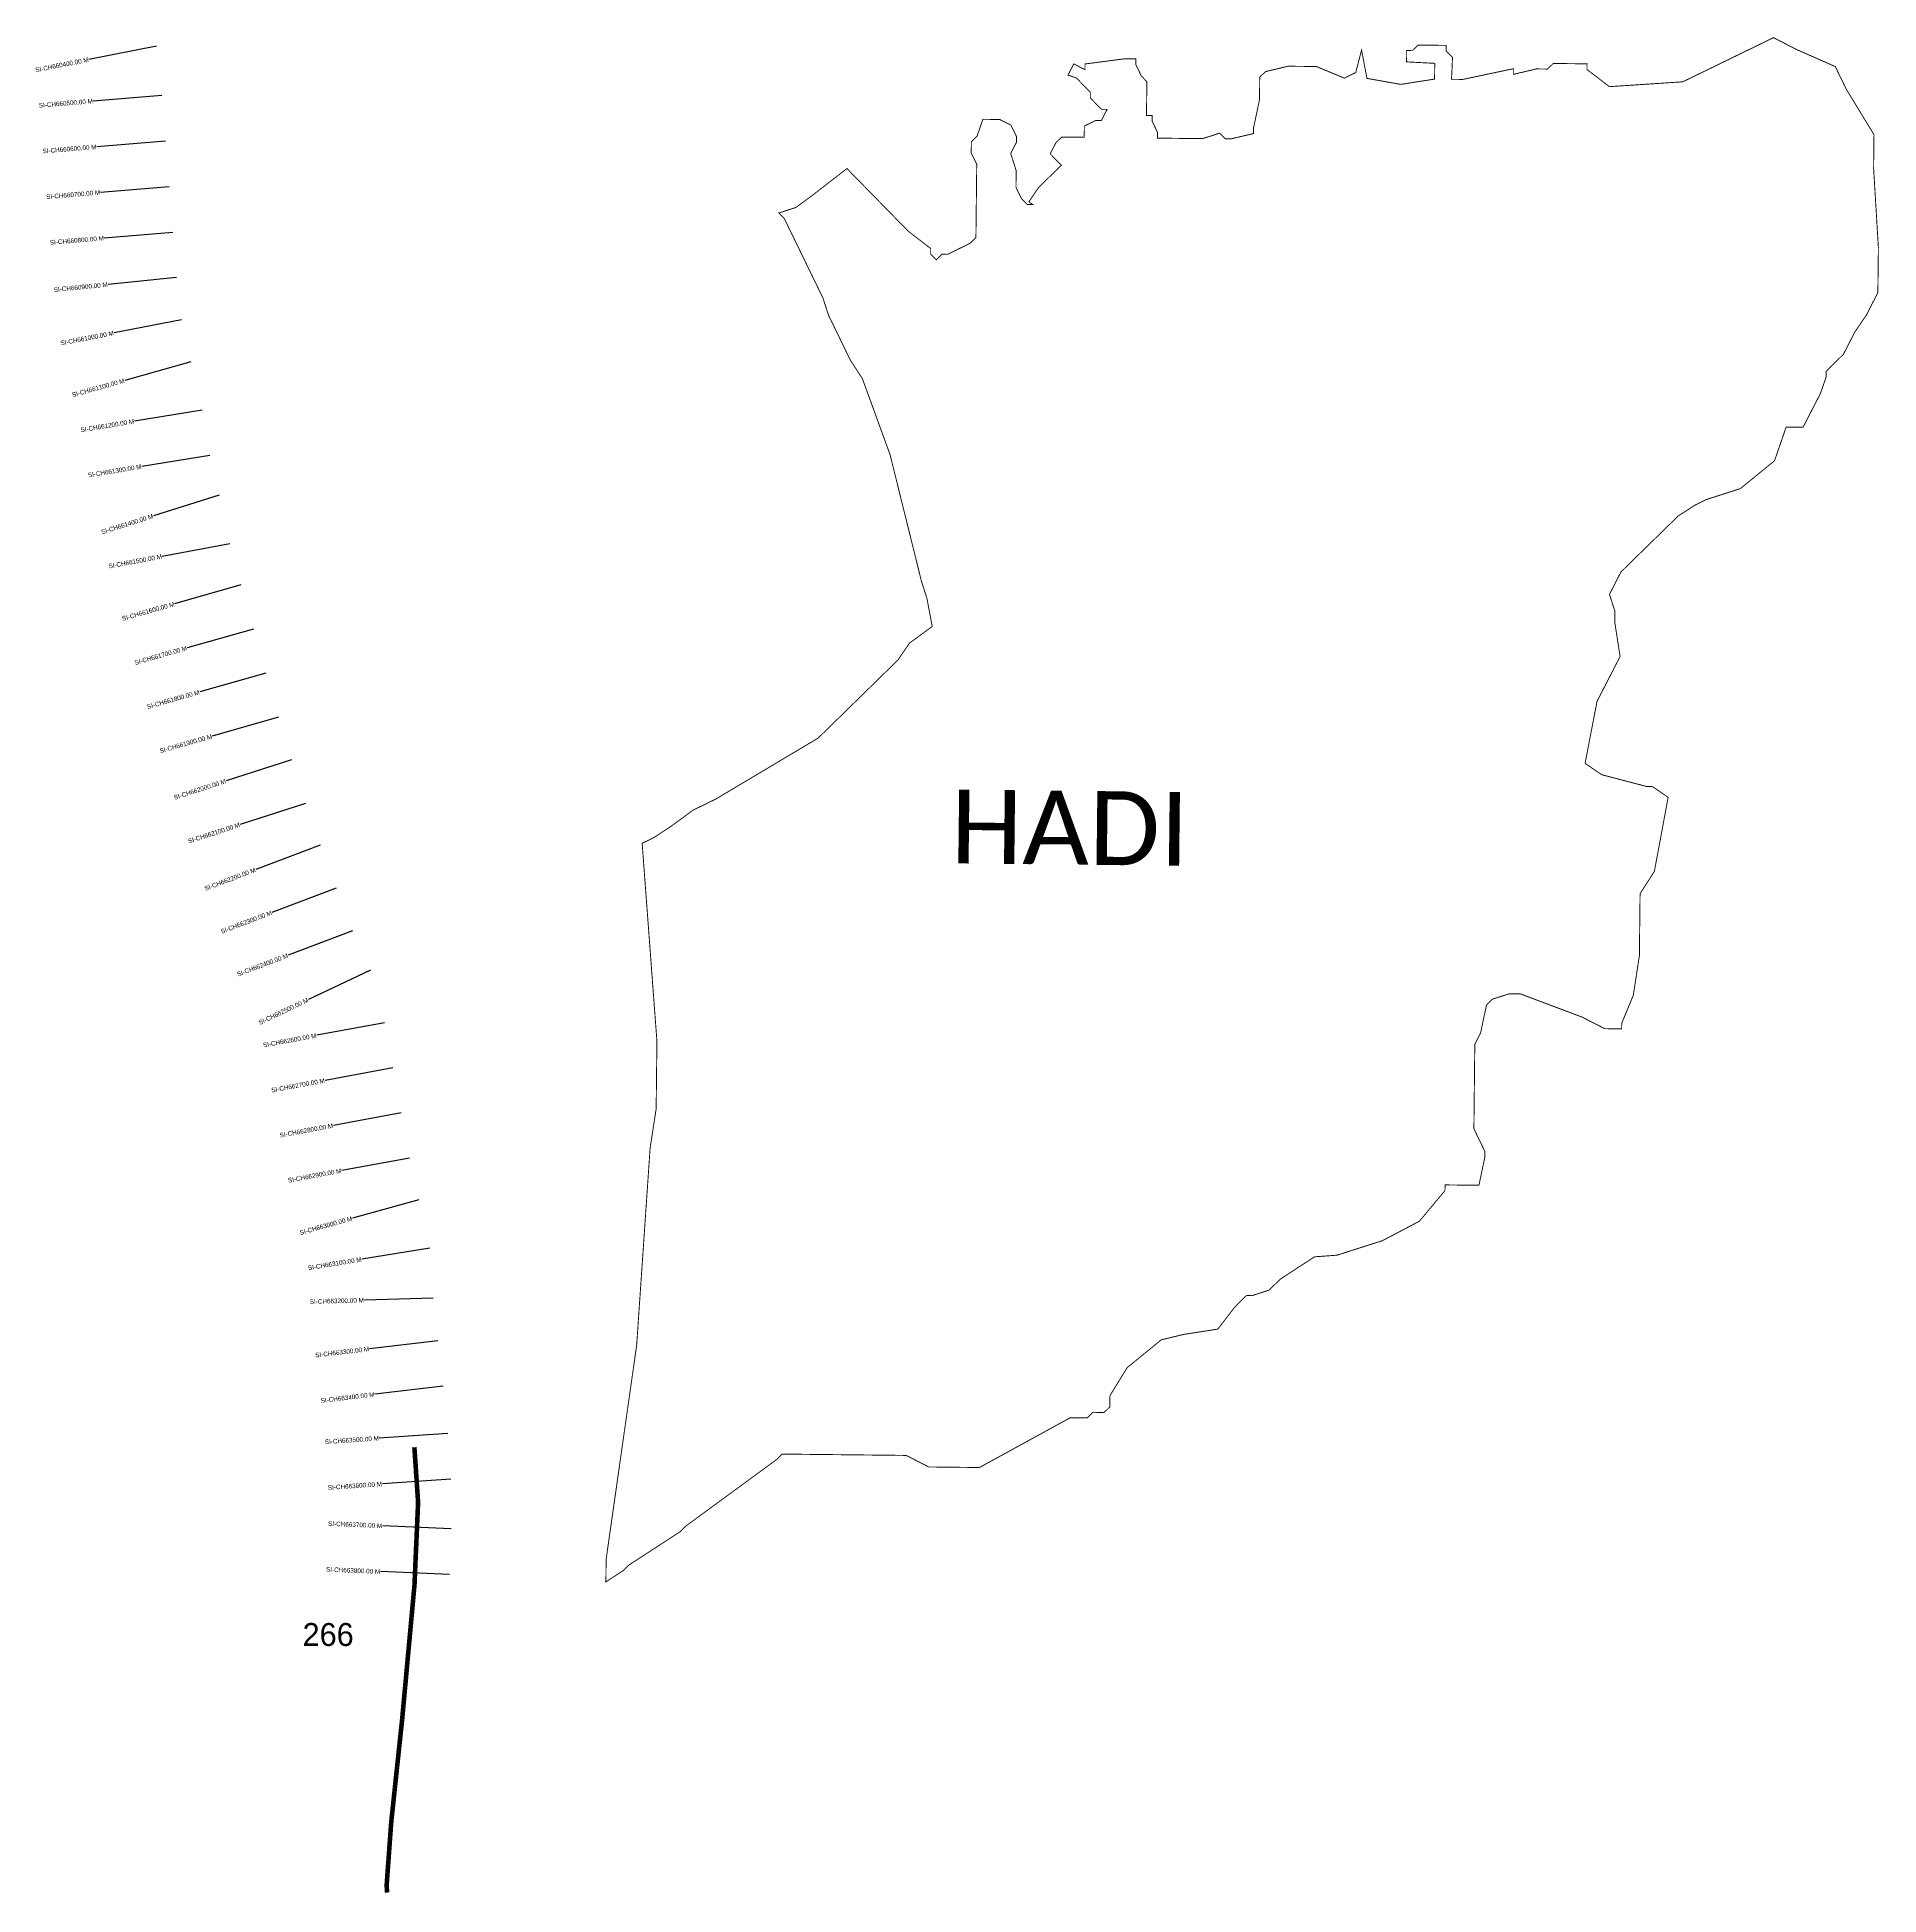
# Model space of a CAD drawing. Header units: metres. Extents: x 334298 to 338316, y 1781248 to 1785301.
import ezdxf
from ezdxf.enums import TextEntityAlignment as Align

# ---------------------------------------------------------------- set-up
doc = ezdxf.new("R2010")
doc.units = ezdxf.units.M
for name, color, linetype in [('ARTIFICIALLY PROTECTED', 4, 'Continuous'), ('CS', 134, 'Continuous'), ('CSMark', 6, 'Continuous'), ('VILLAGE NAME', 250, 'Continuous')]:
    doc.layers.add(name, color=color, linetype=linetype)

msp = doc.modelspace()

# ---------------------------------------------------------------- linework, layer by layer
at = {"color": 6, "const_width": 2}
msp.add_lwpolyline([(335915.9, 1784917.7), (335952.9, 1784929.6), (335989.6, 1784956.5), (336064.6, 1785014.6), (336198.5, 1784877.7), (336247.3, 1784840.2), (336247.2, 1784827.9), (336259.4, 1784815.5), (336271.8, 1784827.7), (336284.1, 1784827.5), (336333.6, 1784851.6), (336346, 1784863.8), (336347.8, 1785023.8), (336335.8, 1785048.5), (336336, 1785073.1), (336348.5, 1785085.3), (336361.2, 1785122.1), (336398.1, 1785121.7), (336422.6, 1785109.1), (336434.6, 1785084.4), (336434.5, 1785072), (336421.9, 1785047.6), (336433.8, 1785010.5), (336433.4, 1784973.6), (336445.4, 1784948.9), (336457.6, 1784936.4), (336469.9, 1784936.3), (336461.5, 1784942), (336482.6, 1784973.1), (336532.4, 1785021.8), (336508.1, 1785046.7), (336520.6, 1785071.1), (336533.1, 1785083.3), (336582.3, 1785082.8), (336582.6, 1785107.4), (336607.3, 1785119.4), (336619.6, 1785119.3), (336632.2, 1785143.8), (336619.9, 1785143.9), (336595.6, 1785168.8), (336595.7, 1785181.1), (336565.3, 1785212.2), (336546.9, 1785218.5), (336559.5, 1785243), (336583.9, 1785230.4), (336584.1, 1785242.8), (336670.4, 1785254.1), (336695, 1785253.9), (336694.8, 1785241.6), (336706.9, 1785216.8), (336719, 1785204.3), (336718.2, 1785130.5), (336730.6, 1785130.5), (336730.4, 1785118.1), (336742.4, 1785093.3), (336742.3, 1785081), (336840.8, 1785079.9), (336877.8, 1785091.8), (336890, 1785079.4), (336902.3, 1785079.3), (336951.7, 1785091), (336951.8, 1785103.4), (336964.8, 1785164.7), (336965.3, 1785214), (336977.8, 1785226.1), (337027.1, 1785237.9), (337088.7, 1785237.3), (337149.9, 1785212), (337174.7, 1785224), (337187.5, 1785273.1), (337199.2, 1785211.4), (337272.9, 1785198.3), (337346.8, 1785209.8), (337347.2, 1785244.2), (337285.7, 1785247.4), (337286, 1785272), (337298.3, 1785271.9), (337310.7, 1785284), (337372.3, 1785283.4), (337372.1, 1785271.1), (337386, 1785256.9), (337383.8, 1785209.4), (337408.4, 1785209.1), (337519.4, 1785232.6), (337519.3, 1785220.2), (337568.7, 1785232), (337593.2, 1785231.7), (337605.7, 1785243.9), (337679.5, 1785243.1), (337679.4, 1785230.8), (337728.2, 1785193.3), (337888.4, 1785203.9), (338086.4, 1785300.2), (338135.3, 1785275), (338221.1, 1785237.2), (338245.2, 1785187.7), (338305.6, 1785088.6), (338304.8, 1785014.7), (338315.2, 1784842.3), (338314.1, 1784743.8), (338289, 1784694.9), (338264, 1784658.2), (338238.8, 1784609.2), (338201.5, 1784572.7), (338201.4, 1784560.4), (338188.6, 1784523.6), (338150.9, 1784450.2), (338114, 1784450.6), (338088.6, 1784377), (338014.1, 1784316.3), (337940, 1784292.5), (337915.2, 1784280.4), (337878, 1784256.2), (337753.6, 1784134.5), (337728.5, 1784085.5), (337740.3, 1784048.5), (337740.1, 1784023.9), (337751.6, 1783949.9), (337701.3, 1783852), (337675.2, 1783716.8), (337711.8, 1783691.9), (337810, 1783666.2), (337822.3, 1783666), (337856.5, 1783642.7), (337826.4, 1783481.1), (337795.2, 1783432.4), (337793.7, 1783297.1), (337780.5, 1783211), (337755.2, 1783149.8), (337755, 1783137.5), (337718.1, 1783137.9), (337669.1, 1783163), (337534.3, 1783213.7), (337509.7, 1783214), (337472.6, 1783202.1), (337460.2, 1783189.9), (337447.2, 1783128.5), (337434.6, 1783104), (337432.6, 1782919.4), (337456.7, 1782869.9), (337456.5, 1782857.6), (337443.6, 1782796.2), (337369.7, 1782797), (337369.6, 1782784.7), (337313.5, 1782717.6), (337233, 1782675.4), (337134.2, 1782643.7), (337084.9, 1782640.1), (337010.5, 1782591.7), (336985.6, 1782567.4), (336948.6, 1782555.4), (336936.3, 1782555.6), (336911.4, 1782531.3), (336873.9, 1782482.4), (336800, 1782470.9), (336750.6, 1782459.1), (336676.1, 1782398.4), (336638.5, 1782337.3), (336638.2, 1782312.7), (336625.8, 1782300.5), (336601.2, 1782300.8), (336588.7, 1782288.6), (336551.8, 1782289), (336353.7, 1782180.4), (336242.9, 1782181.6), (336194, 1782206.8), (335923.2, 1782209.7), (335910.7, 1782197.5), (335712.2, 1782052), (335699.8, 1782039.8), (335588.2, 1781967.2), (335575.7, 1781955), (335538.6, 1781930.8), (335539.1, 1781980), (335605.7, 1782447), (335635.1, 1782877.5), (335648.3, 1782963.5), (335649.9, 1783111.2), (335617.7, 1783542.4), (335642.5, 1783554.4), (335679.7, 1783578.7), (335729.3, 1783615), (335778.8, 1783639.1), (336001.8, 1783772), (336176, 1783942.5), (336201, 1783979.1), (336250.6, 1784015.5), (336239, 1784077.2), (336227.1, 1784114.3), (336158.7, 1784390.3), (336098.3, 1784556.1), (336072.3, 1784596), (336024.2, 1784695), (336012.3, 1784732), (335928, 1784905.3), (335915.9, 1784917.7)], dxfattribs=at)
at = {"layer": 'ARTIFICIALLY PROTECTED', "const_width": 10, "flags": 128}
msp.add_lwpolyline([(335120.7, 1782224.6), (335128.8, 1782104.3), (335120.9, 1781923.7), (335104.1, 1781740.9), (335094.2, 1781632.8), (335070.1, 1781405.7), (335060.2, 1781269.1), (335061.1, 1781253)], dxfattribs=at)
at = {"layer": 'CS'}
for p, q in [((334557.7, 1785281.9), (334410.5, 1785252.7)), ((334569.5, 1785174), (334419.9, 1785161.9)), ((334577.5, 1785074.3), (334428, 1785062.3)), ((334585.6, 1784974.7), (334436, 1784962.6)), ((334593.6, 1784875), (334444.1, 1784862.9)), ((334601.7, 1784776.7), (334452.4, 1784761.9)), ((334612.7, 1784684.2), (334465.4, 1784656)), ((334633.2, 1784592.7), (334488.7, 1784552.5)), ((334658, 1784487.5), (334510, 1784463.4)), ((334674.1, 1784388.8), (334526, 1784364.7)), ((334694.4, 1784302.2), (334551.4, 1784257)), ((334718, 1784195.7), (334570.5, 1784168.5)), ((334741.9, 1784106), (334597.6, 1784065)), ((334769.3, 1784009.8), (334625, 1783968.8)), ((334796.7, 1783913.7), (334652.4, 1783872.6)), ((334824, 1783817.5), (334679.8, 1783776.4)), ((334852.6, 1783724.3), (334709.8, 1783678.4)), ((334883.2, 1783629.1), (334740.4, 1783583.2)), ((334914.9, 1783538.3), (334774.6, 1783485.2)), ((334950.3, 1783444.8), (334810, 1783391.7)), ((334985.7, 1783351.3), (334845.4, 1783298.2)), ((335024.8, 1783265.9), (334889.3, 1783201.6)), ((335055.3, 1783150.6), (334907.8, 1783123.4)), ((335073.4, 1783052.3), (334925.9, 1783025.1)), ((335091.6, 1782954), (334944.1, 1782926.7)), ((335109.7, 1782855.6), (334962.2, 1782828.4)), ((335130.2, 1782764.7), (334985.7, 1782724.4)), ((335154.2, 1782659.3), (335006.2, 1782635.1)), ((335161.5, 1782549.6), (335011.5, 1782545.6)), ((335171.8, 1782457), (335022.8, 1782439.4)), ((335183.5, 1782357.7), (335034.6, 1782340.1)), ((335193.8, 1782254.5), (335044.2, 1782244.4)), ((335200.5, 1782154.7), (335050.9, 1782144.6)), ((335201.3, 1782046.6), (335051.5, 1782053.1)), ((335197, 1781946.6), (335047.1, 1781953.2))]:
    msp.add_line(p, q, dxfattribs=at)

# ---------------------------------------------------------------- texts
at = {"insert": (334876.7, 1781841), "char_height": 50, "attachment_point": 1}
msp.add_mtext_dynamic_manual_height_columns('266', width=84.374, gutter_width=1, heights=[74.2], dxfattribs=at)
at = {"layer": 'CSMark'}
for s, rotation, p in [('SI-CH660400.00 M', 11.2369, (334409.6, 1785252.5)), ('SI-CH660500.00 M', 4.6176, (334419, 1785161.9)), ('SI-CH660600.00 M', 4.6176, (334427, 1785062.2)), ('SI-CH660700.00 M', 4.6176, (334435.1, 1784962.5)), ('SI-CH660800.00 M', 4.6176, (334443.1, 1784862.8)), ('SI-CH660900.00 M', 5.6853, (334451.4, 1784761.8)), ('SI-CH661000.00 M', 10.8567, (334464.4, 1784655.8)), ('SI-CH661100.00 M', 15.5402, (334487.7, 1784552.2)), ('SI-CH661200.00 M', 9.2409, (334509, 1784463.2)), ('SI-CH661300.00 M', 9.2409, (334525, 1784364.5)), ('SI-CH661400.00 M', 17.5419, (334550.4, 1784256.7)), ('SI-CH661500.00 M', 10.4577, (334569.6, 1784168.3)), ('SI-CH661600.00 M', 15.8864, (334596.7, 1784064.7)), ('SI-CH661700.00 M', 15.8864, (334624, 1783968.5)), ('SI-CH661800.00 M', 15.8864, (334651.4, 1783872.3)), ('SI-CH661900.00 M', 15.8864, (334678.8, 1783776.1)), ('SI-CH662000.00 M', 17.8467, (334708.8, 1783678.1)), ('SI-CH662100.00 M', 17.8467, (334739.5, 1783582.9)), ('SI-CH662200.00 M', 20.7321, (334773.7, 1783484.9)), ('SI-CH662300.00 M', 20.7321, (334809.1, 1783391.3)), ('SI-CH662400.00 M', 20.7321, (334844.5, 1783297.8)), ('SI-CH662500.00 M', 25.3851, (334888.4, 1783201.2)), ('SI-CH662600.00 M', 10.4624, (334906.8, 1783123.2)), ('SI-CH662700.00 M', 10.4624, (334924.9, 1783024.9)), ('SI-CH662800.00 M', 10.4624, (334943.1, 1782926.5)), ('SI-CH662900.00 M', 10.4624, (334961.2, 1782828.2)), ('SI-CH663000.00 M', 15.5669, (334984.7, 1782724.1)), ('SI-CH663100.00 M', 9.3148, (335005.2, 1782634.9)), ('SI-CH663200.00 M', 1.5393, (335010.5, 1782545.5)), ('SI-CH663300.00 M', 6.7425, (335021.8, 1782439.3)), ('SI-CH663400.00 M', 6.7425, (335033.6, 1782340)), ('SI-CH663500.00 M', 3.8611, (335043.2, 1782244.3)), ('SI-CH663600.00 M', 3.8611, (335049.9, 1782144.5)), ('SI-CH663700.00 M', 357.5141, (335050.5, 1782053.1)), ('SI-CH663800.00 M', 357.5141, (335046.1, 1781953.2))]:
    msp.add_text(s, height=10, rotation=rotation, dxfattribs=at).set_placement(p, align=Align.MIDDLE_RIGHT)
at = {"layer": 'VILLAGE NAME', "insert": (336292.2, 1783659.8), "char_height": 161.109, "attachment_point": 1, "rotation": 359.3742}
msp.add_mtext_dynamic_manual_height_columns('{\\fCalibri|b0|i0|c0|p34;HADI}', width=1589.786, gutter_width=805.5, heights=[0], dxfattribs=at)

doc.saveas('drawing.dxf')
